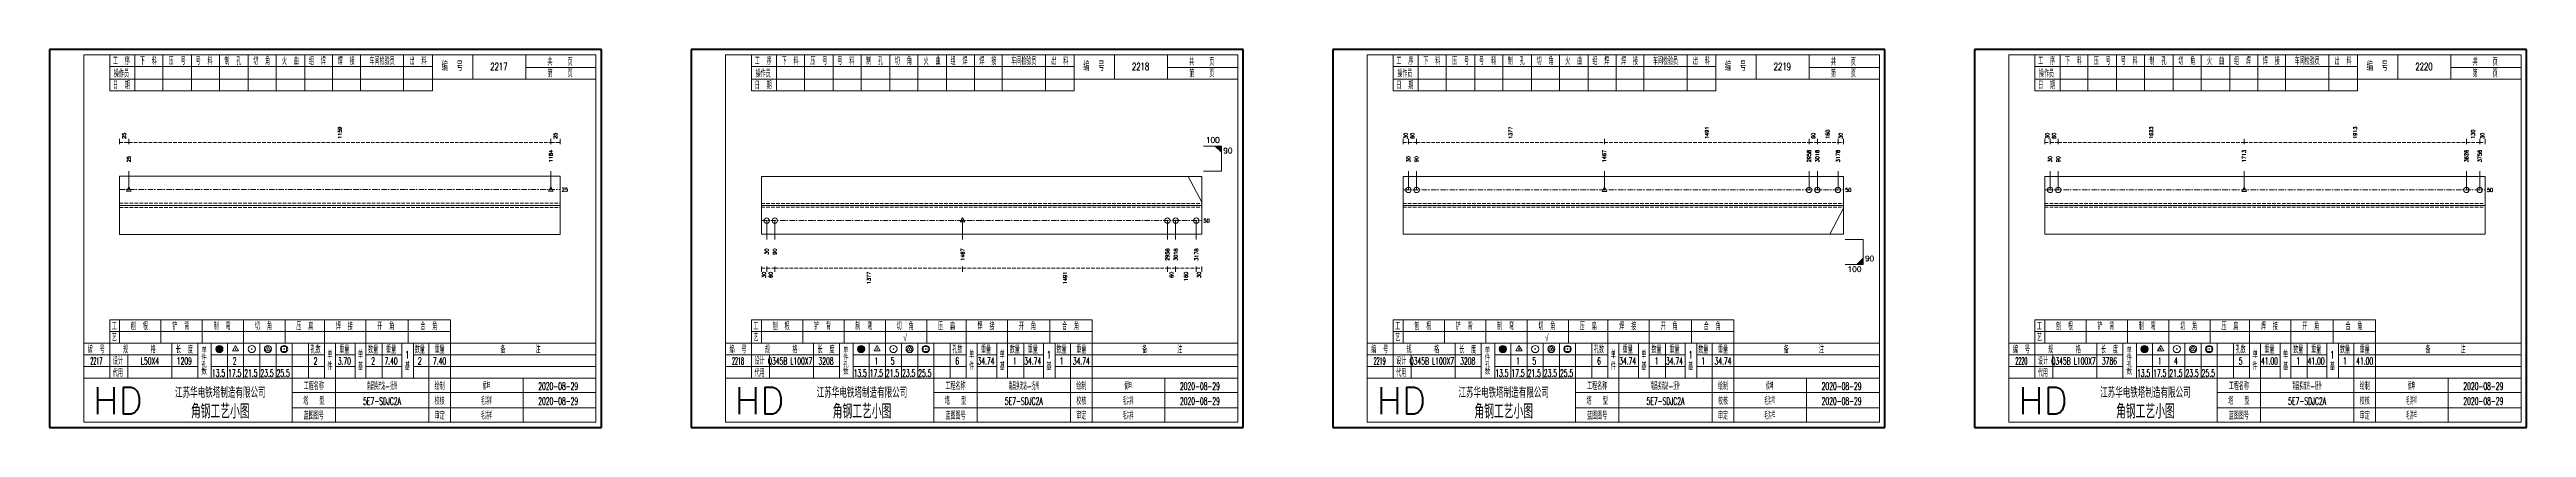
# Model space of a CAD drawing. Extents: x 0 to 5305, y 0 to 1513.
# Drawn here: x 0 to 1378, y 782 to 992 of the extents above; entities that cross this region are included whole.
import ezdxf
from ezdxf.enums import TextEntityAlignment as Align

# ---------------------------------------------------------------- set-up
doc = ezdxf.new("R2010")
doc.units = 0
doc.header["$MEASUREMENT"] = 0
doc.linetypes.add('一点画线', pattern=[5.2, 3, -1, 0.2, -1])
doc.linetypes.add('虚线', pattern=[2.75, 2, -0.75])
doc.layers.get('0').update_dxf_attribs({"linetype": 'CONTINUOUS', "lineweight": 25})
doc.layers.add('1', color=7, linetype='CONTINUOUS', lineweight=25)
doc.layers.add('4', color=7, linetype='CONTINUOUS', lineweight=25)
doc.styles.get("Standard").update_dxf_attribs({"font": 'simplex.shx', "width": 0.7, "height": 3, "bigfont": 'gbhzfs.shx'})

msp = doc.modelspace()

# ---------------------------------------------------------------- texts
at = {"color": 8, "linetype": 'Continuous', "lineweight": 9}
for s, p in [('25', (41.5, 942.2)), ('1159', (161.5, 942.2)), ('25', (281.5, 942.2)), ('30', (754.5, 942.2)), ('60', (758.2, 942.2)), ('1377', (812.8, 942.2)), ('1491', (922, 942.2)), ('60', (981.2, 942.2)), ('160', (989.2, 942.2)), ('30', (996.5, 942.2)), ('30', (1111.5, 942.2)), ('60', (1115.2, 942.2)), ('1623', (1169.2, 942.2)), ('1913', (1282.7, 942.2)), ('130', (1348.3, 942.2)), ('30', (1353.5, 942.2))]:
    msp.add_text(s, height=2, rotation=90, dxfattribs=at).set_placement(p, align=Align.MIDDLE_LEFT)
at = {"color": 7, "linetype": 'Continuous', "lineweight": 13}
msp.add_text('100', height=3, dxfattribs=at).set_placement((651, 939.2), align=Align.BOTTOM_RIGHT)
msp.add_text('90', height=3, dxfattribs=at).set_placement((653, 937.2), align=Align.TOP_LEFT)
for s, p in [('25', (44.1, 929.2)), ('1184', (278.9, 929.2)), ('30', (756, 929.2)), ('90', (760.5, 929.2)), ('1467', (865, 929.2)), ('2958', (978.9, 929.2)), ('3018', (983.5, 929.2)), ('3178', (995, 929.2)), ('30', (1113, 929.2)), ('90', (1117.5, 929.2)), ('1713', (1220.9, 929.2)), ('3626', (1344.6, 929.2)), ('3756', (1352, 929.2))]:
    msp.add_text(s, height=2, rotation=90, dxfattribs=at).set_placement(p, align=Align.MIDDLE_LEFT)
for s, p in [('25', (285, 914)), ('50', (999, 913.8)), ('50', (1356, 913.8)), ('50', (642, 896.7))]:
    msp.add_text(s, height=2, dxfattribs=at).set_placement(p, align=Align.MIDDLE_LEFT)
msp.add_text('100', height=3, dxfattribs=at).set_placement((1008, 871.2), align=Align.TOP_RIGHT)
msp.add_text('90', height=3, dxfattribs=at).set_placement((1010, 873.2), align=Align.BOTTOM_LEFT)
at = {"color": 8, "linetype": 'Continuous', "lineweight": 9}
for s, p in [('30', (397.5, 868.2)), ('60', (401.2, 868.2)), ('1377', (455.8, 868.2)), ('1491', (565, 868.2)), ('60', (624.2, 868.2)), ('160', (632.2, 868.2)), ('30', (639.5, 868.2))]:
    msp.add_text(s, height=2, rotation=90, dxfattribs=at).set_placement(p, align=Align.MIDDLE_RIGHT)
at = {"layer": '1', "color": 7, "linetype": 'Continuous', "lineweight": 13}
for s, p in [('30', (399, 881.2)), ('90', (403.5, 881.2)), ('1467', (508, 881.2)), ('2958', (621.9, 881.2)), ('3018', (626.5, 881.2)), ('3178', (638, 881.2))]:
    msp.add_text(s, height=2, rotation=90, dxfattribs=at).set_placement(p, align=Align.MIDDLE_RIGHT)
at = {"layer": '4', "color": 1, "linetype": 'Continuous', "lineweight": 13}
for s, height, width, p in [('工  序', 4, 0.7, (40, 985.5)), ('操作员', 4, 0.7, (40, 978.5)), ('下  料', 4, 0.7, (55, 985.5)), ('压  号', 4, 0.7, (71, 985.5)), ('号  料', 4, 0.7, (86, 985.5)), ('制  孔', 4, 0.7, (102, 985.5)), ('切  角', 4, 0.7, (118, 985.5)), ('火  曲', 4, 0.7, (134, 985.5)), ('组  焊', 4, 0.7, (149, 985.5)), ('焊  接', 4, 0.7, (165, 985.5)), ('车间检验员', 4, 0.7, (185, 985.5)), ('出  料', 4, 0.7, (205, 985.5)), ('编  号', 5, 0.7, (224, 982.5)), ('2217', 4, 0.7, (250, 982.5)), ('共    页', 4, 0.7, (284, 985)), ('第    页', 4, 0.7, (284, 978.5)), ('工  序', 4, 0.7, (397, 985.5)), ('操作员', 4, 0.7, (397, 978.5)), ('下  料', 4, 0.7, (412, 985.5)), ('压  号', 4, 0.7, (428, 985.5)), ('号  料', 4, 0.7, (443, 985.5)), ('制  孔', 4, 0.7, (459, 985.5)), ('切  角', 4, 0.7, (475, 985.5)), ('火  曲', 4, 0.7, (491, 985.5)), ('组  焊', 4, 0.7, (506, 985.5)), ('焊  接', 4, 0.7, (522, 985.5)), ('车间检验员', 4, 0.7, (542, 985.5)), ('出  料', 4, 0.7, (562, 985.5)), ('编  号', 5, 0.7, (581, 982.5)), ('2218', 4, 0.7, (607, 982.5)), ('共    页', 4, 0.7, (641, 985)), ('第    页', 4, 0.7, (641, 978.5)), ('工  序', 4, 0.7, (754, 985.5)), ('操作员', 4, 0.7, (754, 978.5)), ('下  料', 4, 0.7, (769, 985.5)), ('压  号', 4, 0.7, (785, 985.5)), ('号  料', 4, 0.7, (800, 985.5)), ('制  孔', 4, 0.7, (816, 985.5)), ('切  角', 4, 0.7, (832, 985.5)), ('火  曲', 4, 0.7, (848, 985.5)), ('组  焊', 4, 0.7, (863, 985.5)), ('焊  接', 4, 0.7, (879, 985.5)), ('车间检验员', 4, 0.7, (899, 985.5)), ('出  料', 4, 0.7, (919, 985.5)), ('编  号', 5, 0.7, (938, 982.5)), ('2219', 4, 0.7, (964, 982.5)), ('共    页', 4, 0.7, (998, 985)), ('第    页', 4, 0.7, (998, 978.5)), ('工  序', 4, 0.7, (1111, 985.5)), ('操作员', 4, 0.7, (1111, 978.5)), ('下  料', 4, 0.7, (1126, 985.5)), ('压  号', 4, 0.7, (1142, 985.5)), ('号  料', 4, 0.7, (1157, 985.5)), ('制  孔', 4, 0.7, (1173, 985.5)), ('切  角', 4, 0.7, (1189, 985.5)), ('火  曲', 4, 0.7, (1205, 985.5)), ('组  焊', 4, 0.7, (1220, 985.5)), ('焊  接', 4, 0.7, (1236, 985.5)), ('车间检验员', 4, 0.7, (1256, 985.5)), ('出  料', 4, 0.7, (1276, 985.5)), ('编  号', 5, 0.7, (1295, 982.5)), ('2220', 4, 0.7, (1321, 982.5)), ('共    页', 4, 0.7, (1355, 985)), ('第    页', 4, 0.7, (1355, 978.5)), ('日  期', 4, 0.7, (40, 972)), ('日  期', 4, 0.7, (397, 972)), ('日  期', 4, 0.7, (754, 972)), ('日  期', 4, 0.7, (1111, 972)), ('编  号', 4, 0.7, (26, 824.8)), ('工', 4, 0.7, (36, 837.8)), ('艺', 4, 0.7, (36, 831.5)), ('规      格', 4, 0.7, (50, 824.8)), ('刨  根', 4, 0.7, (50, 837.8)), ('铲  背', 4, 0.7, (73, 837.8)), ('长  度', 4, 0.7, (75, 824.8)), ('制  弯', 4, 0.7, (96, 837.8)), ('切  角', 4, 0.7, (119, 837.8)), ('压  扁', 4, 0.7, (142, 837.8)), ('孔数', 4, 0.7, (148, 824.8)), ('焊  接', 4, 0.7, (164, 837.8)), ('重量', 4, 0.7, (164, 824.8)), ('数量', 4, 0.7, (180, 824.8)), ('开  角', 4, 0.7, (187, 837.8)), ('重量', 4, 0.7, (190, 824.8)), ('数量', 4, 0.7, (206, 824.8)), ('合  角', 4, 0.7, (211, 837.8)), ('重量', 4, 0.7, (217, 824.8)), ('备        注', 4, 0.7, (262, 824.8)), ('编  号', 4, 0.7, (383, 824.8)), ('工', 4, 0.7, (393, 837.8)), ('艺', 4, 0.7, (393, 831.5)), ('规      格', 4, 0.7, (407, 824.8)), ('刨  根', 4, 0.7, (407, 837.8)), ('铲  背', 4, 0.7, (430, 837.8)), ('长  度', 4, 0.7, (432, 824.8)), ('制  弯', 4, 0.7, (453, 837.8)), ('切  角', 4, 0.7, (476, 837.8)), ('√', 4, 0.7, (476, 831.5)), ('压  扁', 4, 0.7, (499, 837.8)), ('孔数', 4, 0.7, (505, 824.8)), ('焊  接', 4, 0.7, (521, 837.8)), ('重量', 4, 0.7, (521, 824.8)), ('数量', 4, 0.7, (537, 824.8)), ('开  角', 4, 0.7, (544, 837.8)), ('重量', 4, 0.7, (547, 824.8)), ('数量', 4, 0.7, (563, 824.8)), ('合  角', 4, 0.7, (568, 837.8)), ('重量', 4, 0.7, (574, 824.8)), ('备        注', 4, 0.7, (619, 824.8)), ('编  号', 4, 0.7, (740, 824.8)), ('工', 4, 0.7, (750, 837.8)), ('艺', 4, 0.7, (750, 831.5)), ('规      格', 4, 0.7, (764, 824.8)), ('刨  根', 4, 0.7, (764, 837.8)), ('铲  背', 4, 0.7, (787, 837.8)), ('长  度', 4, 0.7, (789, 824.8)), ('制  弯', 4, 0.7, (810, 837.8)), ('切  角', 4, 0.7, (833, 837.8)), ('√', 4, 0.7, (833, 831.5)), ('压  扁', 4, 0.7, (856, 837.8)), ('孔数', 4, 0.7, (862, 824.8)), ('焊  接', 4, 0.7, (878, 837.8)), ('重量', 4, 0.7, (878, 824.8)), ('数量', 4, 0.7, (894, 824.8)), ('开  角', 4, 0.7, (901, 837.8)), ('重量', 4, 0.7, (904, 824.8)), ('数量', 4, 0.7, (920, 824.8)), ('合  角', 4, 0.7, (925, 837.8)), ('重量', 4, 0.7, (931, 824.8)), ('备        注', 4, 0.7, (976, 824.8)), ('编  号', 4, 0.7, (1097, 824.8)), ('工', 4, 0.7, (1107, 837.8)), ('艺', 4, 0.7, (1107, 831.5)), ('规      格', 4, 0.7, (1121, 824.8)), ('刨  根', 4, 0.7, (1121, 837.8)), ('铲  背', 4, 0.7, (1144, 837.8)), ('长  度', 4, 0.7, (1146, 824.8)), ('制  弯', 4, 0.7, (1167, 837.8)), ('切  角', 4, 0.7, (1190, 837.8)), ('压  扁', 4, 0.7, (1213, 837.8)), ('孔数', 4, 0.7, (1219, 824.8)), ('焊  接', 4, 0.7, (1235, 837.8)), ('重量', 4, 0.7, (1235, 824.8)), ('数量', 4, 0.7, (1251, 824.8)), ('开  角', 4, 0.7, (1258, 837.8)), ('重量', 4, 0.7, (1261, 824.8)), ('数量', 4, 0.7, (1277, 824.8)), ('合  角', 4, 0.7, (1282, 837.8)), ('重量', 4, 0.7, (1288, 824.8)), ('备        注', 4, 0.7, (1333, 824.8)), ('2217', 4, 0.4, (26, 818.5)), ('代用', 4, 0.7, (38, 811.8)), ('设计', 4, 0.7, (38, 818.5)), (' L50X4', 4, 0.5, (55, 818.5)), ('1209', 4, 0.5, (75, 818.5)), ('13.5', 4, 0.5, (94, 811.8)), ('17.5', 4, 0.5, (103, 811.8)), ('2', 4, 0.5, (103, 818.5)), ('21.5', 4, 0.5, (112, 811.8)), ('23.5', 4, 0.5, (121, 811.8)), ('25.5', 4, 0.5, (130, 811.8)), ('2', 4, 0.5, (148, 818.5)), ('单', 4, 0.7, (156, 822)), ('件', 4, 0.7, (156, 815.5)), ('3.70', 4, 0.5, (164, 818.5)), ('单', 4, 0.7, (173, 822)), ('基', 4, 0.7, (173, 815.5)), ('2', 4, 0.5, (180, 818.5)), ('7.40', 4, 0.5, (190, 818.5)), ('基', 4, 0.7, (199, 815.5)), ('1', 4, 0.5, (199, 822)), ('2', 4, 0.7, (206, 818.5)), ('7.40', 4, 0.5, (217, 818.5)), ('2218', 4, 0.4, (383, 818.5)), ('代用', 4, 0.7, (395, 811.8)), ('设计', 4, 0.7, (395, 818.5)), ('Q345B L100X7', 4, 0.5, (412, 818.5)), ('3208', 4, 0.5, (432, 818.5)), ('13.5', 4, 0.5, (451, 811.8)), ('17.5', 4, 0.5, (460, 811.8)), ('1', 4, 0.5, (460, 818.5)), ('21.5', 4, 0.5, (469, 811.8)), ('5', 4, 0.5, (469, 818.5)), ('23.5', 4, 0.5, (478, 811.8)), ('25.5', 4, 0.5, (487, 811.8)), ('6', 4, 0.5, (505, 818.5)), ('单', 4, 0.7, (513, 822)), ('件', 4, 0.7, (513, 815.5)), ('34.74', 4, 0.5, (521, 818.5)), ('单', 4, 0.7, (530, 822)), ('基', 4, 0.7, (530, 815.5)), ('1', 4, 0.5, (537, 818.5)), ('34.74', 4, 0.5, (547, 818.5)), ('基', 4, 0.7, (556, 815.5)), ('1', 4, 0.5, (556, 822)), ('1', 4, 0.7, (563, 818.5)), ('34.74', 4, 0.5, (574, 818.5)), ('2219', 4, 0.4, (740, 818.5)), ('代用', 4, 0.7, (752, 811.8)), ('设计', 4, 0.7, (752, 818.5)), ('Q345B L100X7', 4, 0.5, (769, 818.5)), ('3208', 4, 0.5, (789, 818.5)), ('13.5', 4, 0.5, (808, 811.8)), ('17.5', 4, 0.5, (817, 811.8)), ('1', 4, 0.5, (817, 818.5)), ('21.5', 4, 0.5, (826, 811.8)), ('5', 4, 0.5, (826, 818.5)), ('23.5', 4, 0.5, (835, 811.8)), ('25.5', 4, 0.5, (844, 811.8)), ('6', 4, 0.5, (862, 818.5)), ('单', 4, 0.7, (870, 822)), ('件', 4, 0.7, (870, 815.5)), ('34.74', 4, 0.5, (878, 818.5)), ('单', 4, 0.7, (887, 822)), ('基', 4, 0.7, (887, 815.5)), ('1', 4, 0.5, (894, 818.5)), ('34.74', 4, 0.5, (904, 818.5)), ('基', 4, 0.7, (913, 815.5)), ('1', 4, 0.5, (913, 822)), ('1', 4, 0.7, (920, 818.5)), ('34.74', 4, 0.5, (931, 818.5)), ('2220', 4, 0.4, (1097, 818.5)), ('代用', 4, 0.7, (1109, 811.8)), ('设计', 4, 0.7, (1109, 818.5)), ('Q345B L100X7', 4, 0.5, (1126, 818.5)), ('3786', 4, 0.5, (1146, 818.5)), ('13.5', 4, 0.5, (1165, 811.8)), ('17.5', 4, 0.5, (1174, 811.8)), ('1', 4, 0.5, (1174, 818.5)), ('21.5', 4, 0.5, (1183, 811.8)), ('4', 4, 0.5, (1183, 818.5)), ('23.5', 4, 0.5, (1192, 811.8)), ('25.5', 4, 0.5, (1201, 811.8)), ('5', 4, 0.5, (1219, 818.5)), ('单', 4, 0.7, (1227, 822)), ('件', 4, 0.7, (1227, 815.5)), ('41.00', 4, 0.5, (1235, 818.5)), ('单', 4, 0.7, (1244, 822)), ('基', 4, 0.7, (1244, 815.5)), ('1', 4, 0.5, (1251, 818.5)), ('41.00', 4, 0.5, (1261, 818.5)), ('基', 4, 0.7, (1270, 815.5)), ('1', 4, 0.5, (1270, 822)), ('1', 4, 0.7, (1277, 818.5)), ('41.00', 4, 0.5, (1288, 818.5)), ('江苏华电铁塔制造有限公司', 6, 0.7, (95, 801)), ('工程名称', 4, 0.7, (147, 804.5)), ('南昌换流站-抚州', 4, 0.5, (185, 804.5)), ('绘制', 4, 0.7, (217, 804.5)), ('侯坤', 4, 0.5, (243, 804.5)), ('2020-08-29', 4, 0.5, (283, 804.5)), ('江苏华电铁塔制造有限公司', 6, 0.7, (452, 801)), ('工程名称', 4, 0.7, (504, 804.5)), ('南昌换流站-抚州', 4, 0.5, (542, 804.5)), ('绘制', 4, 0.7, (574, 804.5)), ('侯坤', 4, 0.5, (600, 804.5)), ('2020-08-29', 4, 0.5, (640, 804.5)), ('江苏华电铁塔制造有限公司', 6, 0.7, (809, 801)), ('工程名称', 4, 0.7, (861, 804.5)), ('南昌换流站-抚州', 4, 0.5, (899, 804.5)), ('绘制', 4, 0.7, (931, 804.5)), ('侯坤', 4, 0.5, (957, 804.5)), ('2020-08-29', 4, 0.5, (997, 804.5)), ('江苏华电铁塔制造有限公司', 6, 0.7, (1166, 801)), ('工程名称', 4, 0.7, (1218, 804.5)), ('南昌换流站-抚州', 4, 0.5, (1256, 804.5)), ('绘制', 4, 0.7, (1288, 804.5)), ('侯坤', 4, 0.5, (1314, 804.5)), ('2020-08-29', 4, 0.5, (1354, 804.5)), ('角钢工艺小图', 8, 0.8, (95, 790.5)), ('塔   型', 4, 0.7, (147, 796.2)), ('蓝图图号', 4, 0.7, (147, 788)), ('5E7-SDJC2A', 4, 0.5, (185, 796.2)), ('校核', 4, 0.7, (217, 796.2)), ('审定', 4, 0.7, (217, 788)), ('毛洪祥', 4, 0.5, (243, 796.2)), ('毛洪祥', 4, 0.5, (243, 788)), ('2020-08-29', 4, 0.5, (283, 796.2)), ('角钢工艺小图', 8, 0.8, (452, 790.5)), ('塔   型', 4, 0.7, (504, 796.2)), ('蓝图图号', 4, 0.7, (504, 788)), ('5E7-SDJC2A', 4, 0.5, (542, 796.2)), ('校核', 4, 0.7, (574, 796.2)), ('审定', 4, 0.7, (574, 788)), ('毛洪祥', 4, 0.5, (600, 796.2)), ('毛洪祥', 4, 0.5, (600, 788)), ('2020-08-29', 4, 0.5, (640, 796.2)), ('角钢工艺小图', 8, 0.8, (809, 790.5)), ('塔   型', 4, 0.7, (861, 796.2)), ('蓝图图号', 4, 0.7, (861, 788)), ('5E7-SDJC2A', 4, 0.5, (899, 796.2)), ('校核', 4, 0.7, (931, 796.2)), ('审定', 4, 0.7, (931, 788)), ('毛洪祥', 4, 0.5, (957, 796.2)), ('毛洪祥', 4, 0.5, (957, 788)), ('2020-08-29', 4, 0.5, (997, 796.2)), ('角钢工艺小图', 8, 0.8, (1166, 790.5)), ('塔   型', 4, 0.7, (1218, 796.2)), ('蓝图图号', 4, 0.7, (1218, 788)), ('5E7-SDJC2A', 4, 0.5, (1256, 796.2)), ('校核', 4, 0.7, (1288, 796.2)), ('审定', 4, 0.7, (1288, 788)), ('毛洪祥', 4, 0.5, (1314, 796.2)), ('毛洪祥', 4, 0.5, (1314, 788)), ('2020-08-29', 4, 0.5, (1354, 796.2))]:
    msp.add_text(s, height=height, dxfattribs=dict(at, width=width)).set_placement(p, align=Align.MIDDLE_CENTER)
for s, height, p in [('单', 3, (86, 824.5)), ('件', 3, (86, 820.5)), ('孔', 3, (86, 816.5)), ('数', 3, (86, 812.5)), ('单', 3, (443, 824.5)), ('件', 3, (443, 820.5)), ('孔', 3, (443, 816.5)), ('数', 3, (443, 812.5)), ('单', 3, (800, 824.5)), ('件', 3, (800, 820.5)), ('孔', 3, (800, 816.5)), ('数', 3, (800, 812.5)), ('单', 3, (1157, 824.5)), ('件', 3, (1157, 820.5)), ('孔', 3, (1157, 816.5)), ('数', 3, (1157, 812.5)), ('HD', 15, (38, 796.5)), ('HD', 15, (395, 796.5)), ('HD', 15, (752, 796.5)), ('HD', 15, (1109, 796.5))]:
    msp.add_text(s, height=height, dxfattribs=at).set_placement(p, align=Align.MIDDLE_CENTER)

# ---------------------------------------------------------------- linework, layer by layer
at = {"color": 8, "linetype": 'Continuous', "lineweight": 9}
for p, q in [((39, 939.2), (39, 942.2)), ((44.1, 939.2), (44.1, 942.2)), ((44.1, 939.2), (44.1, 942.2)), ((278.9, 939.2), (278.9, 942.2)), ((278.9, 939.2), (278.9, 942.2)), ((284, 939.2), (284, 942.2)), ((753, 939.2), (753, 942.2)), ((756, 939.2), (756, 942.2)), ((756, 939.2), (756, 942.2)), ((760.5, 939.2), (760.5, 942.2)), ((760.5, 939.2), (760.5, 942.2)), ((865, 939.2), (865, 942.2)), ((865, 939.2), (865, 942.2)), ((978.9, 939.2), (978.9, 942.2)), ((978.9, 939.2), (978.9, 942.2)), ((983.5, 939.2), (983.5, 942.2)), ((983.5, 939.2), (983.5, 942.2)), ((995, 939.2), (995, 942.2)), ((995, 939.2), (995, 942.2)), ((998, 939.2), (998, 942.2)), ((1110, 939.2), (1110, 942.2)), ((1113, 939.2), (1113, 942.2)), ((1113, 939.2), (1113, 942.2)), ((1117.5, 939.2), (1117.5, 942.2)), ((1117.5, 939.2), (1117.5, 942.2)), ((1220.9, 939.2), (1220.9, 942.2)), ((1220.9, 939.2), (1220.9, 942.2)), ((1344.6, 939.2), (1344.6, 942.2)), ((1344.6, 939.2), (1344.6, 942.2)), ((1352, 939.2), (1352, 942.2)), ((1352, 939.2), (1352, 942.2)), ((1355, 939.2), (1355, 942.2)), ((396, 871.2), (396, 868.2)), ((399, 871.2), (399, 868.2)), ((399, 871.2), (399, 868.2)), ((403.5, 871.2), (403.5, 868.2)), ((403.5, 871.2), (403.5, 868.2)), ((508, 871.2), (508, 868.2)), ((508, 871.2), (508, 868.2)), ((621.9, 871.2), (621.9, 868.2)), ((621.9, 871.2), (621.9, 868.2)), ((626.5, 871.2), (626.5, 868.2)), ((626.5, 871.2), (626.5, 868.2)), ((638, 871.2), (638, 868.2)), ((638, 871.2), (638, 868.2)), ((641, 871.2), (641, 868.2))]:
    msp.add_line(p, q, dxfattribs=at)
at = {"color": 8, "linetype": '虚线', "lineweight": 9}
for p, q in [((39, 940.2), (44.1, 940.2)), ((44.1, 940.2), (278.9, 940.2)), ((278.9, 940.2), (284, 940.2)), ((753, 940.2), (756, 940.2)), ((756, 940.2), (760.5, 940.2)), ((760.5, 940.2), (865, 940.2)), ((865, 940.2), (978.9, 940.2)), ((978.9, 940.2), (983.5, 940.2)), ((983.5, 940.2), (995, 940.2)), ((995, 940.2), (998, 940.2)), ((1110, 940.2), (1113, 940.2)), ((1113, 940.2), (1117.5, 940.2)), ((1117.5, 940.2), (1220.9, 940.2)), ((1220.9, 940.2), (1344.6, 940.2)), ((1344.6, 940.2), (1352, 940.2)), ((1352, 940.2), (1355, 940.2)), ((396, 870.2), (399, 870.2)), ((399, 870.2), (403.5, 870.2)), ((403.5, 870.2), (508, 870.2)), ((508, 870.2), (621.9, 870.2)), ((621.9, 870.2), (626.5, 870.2)), ((626.5, 870.2), (638, 870.2)), ((638, 870.2), (641, 870.2))]:
    msp.add_line(p, q, dxfattribs=at)
at = {"color": 7, "linetype": 'Continuous', "lineweight": 13}
for p, q in [((652, 938.2), (642, 938.2)), ((648.5, 938.2), (652, 934.8)), ((649.4, 938.2), (652, 935.6)), ((650.2, 938.2), (652, 936.5)), ((651.1, 938.2), (652, 937.4)), ((652, 924.2), (652, 938.2)), ((44.1, 914), (44.1, 924.2)), ((278.9, 914), (278.9, 924.2)), ((652, 924.2), (642, 924.2)), ((756, 913.8), (756, 924.2)), ((760.5, 913.8), (760.5, 924.2)), ((865, 913.8), (865, 924.2)), ((978.9, 913.8), (978.9, 924.2)), ((983.5, 913.8), (983.5, 924.2)), ((995, 913.8), (995, 924.2)), ((1113, 913.8), (1113, 924.2)), ((1117.5, 913.8), (1117.5, 924.2)), ((1220.9, 913.8), (1220.9, 924.2)), ((1344.6, 913.8), (1344.6, 924.2)), ((1352, 913.8), (1352, 924.2)), ((44.1, 915.5), (42.8, 913.2)), ((42.8, 913.2), (45.4, 913.2)), ((43.9, 913.8), (44.2, 914.1)), ((44.2, 913.8), (43.9, 914.1)), ((45.4, 913.2), (44.1, 915.5)), ((278.9, 915.5), (277.6, 913.2)), ((277.6, 913.2), (280.2, 913.2)), ((278.8, 913.8), (279.1, 914.1)), ((279.1, 913.8), (278.8, 914.1)), ((280.2, 913.2), (278.9, 915.5)), ((641, 906.9), (633.4, 921.3)), ((755.9, 913.6), (756.1, 914)), ((756.1, 913.6), (755.9, 914)), ((760.4, 913.6), (760.6, 914)), ((760.6, 913.6), (760.4, 914)), ((865, 915.3), (863.7, 913)), ((863.7, 913), (866.3, 913)), ((864.9, 913.6), (865.2, 914)), ((865.2, 913.6), (864.9, 914)), ((866.3, 913), (865, 915.3)), ((978.8, 913.6), (979.1, 914)), ((979.1, 913.6), (978.8, 914)), ((983.3, 913.6), (983.6, 914)), ((983.6, 913.6), (983.3, 914)), ((994.9, 913.6), (995.1, 914)), ((995.1, 913.6), (994.9, 914)), ((1112.8, 913.6), (1113.2, 914)), ((1113.2, 913.6), (1112.8, 914)), ((1117.3, 913.6), (1117.7, 914)), ((1117.7, 913.6), (1117.3, 914)), ((1220.9, 915.3), (1219.6, 913)), ((1219.6, 913), (1222.2, 913)), ((1220.7, 913.6), (1221, 914)), ((1221, 913.6), (1220.7, 914)), ((1222.2, 913), (1220.9, 915.3)), ((1344.5, 913.6), (1344.8, 914)), ((1344.8, 913.6), (1344.5, 914)), ((1351.8, 913.6), (1352.2, 914)), ((1352.2, 913.6), (1351.8, 914)), ((399, 896.7), (399, 886.2)), ((403.5, 896.7), (403.5, 886.2)), ((508, 896.7), (508, 886.2)), ((621.9, 896.7), (621.9, 886.2)), ((626.5, 896.7), (626.5, 886.2)), ((638, 896.7), (638, 886.2)), ((998, 903.6), (990.4, 889.2)), ((1009, 886.2), (999, 886.2)), ((1009, 886.2), (1009, 872.2)), ((1009, 872.2), (999, 872.2)), ((1005.5, 872.2), (1009, 875.8)), ((1006.4, 872.2), (1009, 874.9)), ((1007.2, 872.2), (1009, 874)), ((1008.1, 872.2), (1009, 873.1))]:
    msp.add_line(p, q, dxfattribs=at)
at = {"color": 7, "linetype": 'Continuous', "lineweight": 18}
for p, q in [((39, 921.5), (39, 889)), ((39, 921.5), (284, 921.5)), ((284, 921.5), (284, 889)), ((396, 921.3), (396, 889.2)), ((396, 921.3), (641, 921.3)), ((641, 921.3), (641, 889.2)), ((753, 921.3), (753, 889.2)), ((753, 921.3), (998, 921.3)), ((998, 921.3), (998, 889.2)), ((1110, 921.3), (1110, 889.2)), ((1110, 921.3), (1355, 921.3)), ((1355, 921.3), (1355, 889.2)), ((39, 905.2), (284, 905.2)), ((396, 905.2), (641, 905.2)), ((753, 905.2), (998, 905.2)), ((1110, 905.2), (1355, 905.2))]:
    msp.add_line(p, q, dxfattribs=at)
at = {"color": 3, "linetype": '一点画线', "lineweight": 13}
for p, q in [((39, 914), (284, 914)), ((753, 913.8), (998, 913.8)), ((1110, 913.8), (1355, 913.8)), ((396, 896.7), (641, 896.7))]:
    msp.add_line(p, q, dxfattribs=at)
at = {"color": 1, "linetype": '虚线', "lineweight": 18}
for p, q in [((39, 906.5), (284, 906.5)), ((39, 904), (284, 904)), ((396, 906.3), (641, 906.3)), ((396, 904.2), (641, 904.2)), ((753, 906.3), (998, 906.3)), ((753, 904.2), (998, 904.2)), ((1110, 906.3), (1355, 906.3)), ((1110, 904.2), (1355, 904.2))]:
    msp.add_line(p, q, dxfattribs=at)
at = {"color": 7, "linetype": 'Continuous', "lineweight": 13}
for centre in [(756, 913.8), (760.5, 913.8), (978.9, 913.8), (983.5, 913.8), (995, 913.8), (1113, 913.8), (1117.5, 913.8), (1344.6, 913.8), (1352, 913.8)]:
    msp.add_circle(centre, 1.5, dxfattribs=at)
at = {"layer": '1', "color": 7, "linetype": 'Continuous', "lineweight": 13}
for p, q in [((398.9, 896.5), (399.1, 896.9)), ((399.1, 896.5), (398.9, 896.9)), ((403.4, 896.5), (403.6, 896.9)), ((403.6, 896.5), (403.4, 896.9)), ((508, 898.2), (506.7, 896)), ((506.7, 896), (509.3, 896)), ((507.9, 896.5), (508.2, 896.9)), ((508.2, 896.5), (507.9, 896.9)), ((509.3, 896), (508, 898.2)), ((621.8, 896.5), (622.1, 896.9)), ((622.1, 896.5), (621.8, 896.9)), ((626.3, 896.5), (626.6, 896.9)), ((626.6, 896.5), (626.3, 896.9)), ((637.9, 896.5), (638.1, 896.9)), ((638.1, 896.5), (637.9, 896.9))]:
    msp.add_line(p, q, dxfattribs=at)
at = {"layer": '1', "color": 7, "linetype": 'Continuous', "lineweight": 18}
for p, q in [((39, 889), (284, 889)), ((396, 889.2), (641, 889.2)), ((753, 889.2), (998, 889.2)), ((1110, 889.2), (1355, 889.2))]:
    msp.add_line(p, q, dxfattribs=at)
at = {"layer": '1', "color": 7, "linetype": 'Continuous', "lineweight": 13}
for centre in [(399, 896.7), (403.5, 896.7), (621.9, 896.7), (626.5, 896.7), (638, 896.7)]:
    msp.add_circle(centre, 1.5, dxfattribs=at)
at = {"layer": '4', "color": 1, "linetype": 'Continuous', "lineweight": 50}
for p, q in [((307, 992), (0, 992)), ((0, 992), (0, 781.5)), ((307, 781.5), (307, 992)), ((664, 992), (357, 992)), ((357, 992), (357, 781.5)), ((664, 781.5), (664, 992)), ((1021, 992), (714, 992)), ((714, 992), (714, 781.5)), ((1021, 781.5), (1021, 992)), ((1378, 992), (1071, 992)), ((1071, 992), (1071, 781.5)), ((1378, 781.5), (1378, 992)), ((0, 781.5), (307, 781.5)), ((357, 781.5), (664, 781.5)), ((714, 781.5), (1021, 781.5)), ((1071, 781.5), (1378, 781.5))]:
    msp.add_line(p, q, dxfattribs=at)
at = {"layer": '4', "color": 1, "linetype": 'Continuous', "lineweight": 18}
for p, q in [((304, 989), (19, 989)), ((19, 989), (19, 784.5)), ((33.5, 989), (33.5, 969)), ((33.5, 982.5), (213, 982.5)), ((47.5, 989), (47.5, 969)), ((63, 989), (63, 969)), ((79, 989), (79, 969)), ((94.5, 989), (94.5, 969)), ((110.5, 989), (110.5, 969)), ((126, 989), (126, 969)), ((142, 989), (142, 969)), ((157.5, 989), (157.5, 969)), ((173, 989), (173, 969)), ((197, 989), (197, 969)), ((213, 989), (213, 969)), ((235.5, 989), (235.5, 975.5)), ((265, 989), (265, 975.5)), ((265, 982), (304, 982)), ((304, 784.5), (304, 989)), ((661, 989), (376, 989)), ((376, 989), (376, 784.5)), ((390.5, 989), (390.5, 969)), ((390.5, 982.5), (570, 982.5)), ((404.5, 989), (404.5, 969)), ((420, 989), (420, 969)), ((436, 989), (436, 969)), ((451.5, 989), (451.5, 969)), ((467.5, 989), (467.5, 969)), ((483, 989), (483, 969)), ((499, 989), (499, 969)), ((514.5, 989), (514.5, 969)), ((530, 989), (530, 969)), ((554, 989), (554, 969)), ((570, 989), (570, 969)), ((592.5, 989), (592.5, 975.5)), ((622, 989), (622, 975.5)), ((622, 982), (661, 982)), ((661, 784.5), (661, 989)), ((1018, 989), (733, 989)), ((733, 989), (733, 784.5)), ((747.5, 989), (747.5, 969)), ((747.5, 982.5), (927, 982.5)), ((761.5, 989), (761.5, 969)), ((777, 989), (777, 969)), ((793, 989), (793, 969)), ((808.5, 989), (808.5, 969)), ((824.5, 989), (824.5, 969)), ((840, 989), (840, 969)), ((856, 989), (856, 969)), ((871.5, 989), (871.5, 969)), ((887, 989), (887, 969)), ((911, 989), (911, 969)), ((927, 989), (927, 969)), ((949.5, 989), (949.5, 975.5)), ((979, 989), (979, 975.5)), ((979, 982), (1018, 982)), ((1018, 784.5), (1018, 989)), ((1375, 989), (1090, 989)), ((1090, 989), (1090, 784.5)), ((1104.5, 989), (1104.5, 969)), ((1104.5, 982.5), (1284, 982.5)), ((1118.5, 989), (1118.5, 969)), ((1134, 989), (1134, 969)), ((1150, 989), (1150, 969)), ((1165.5, 989), (1165.5, 969)), ((1181.5, 989), (1181.5, 969)), ((1197, 989), (1197, 969)), ((1213, 989), (1213, 969)), ((1228.5, 989), (1228.5, 969)), ((1244, 989), (1244, 969)), ((1268, 989), (1268, 969)), ((1284, 989), (1284, 969)), ((1306.5, 989), (1306.5, 975.5)), ((1336, 989), (1336, 975.5)), ((1336, 982), (1375, 982)), ((1375, 784.5), (1375, 989)), ((33.5, 975.5), (304, 975.5)), ((33.5, 969), (213, 969)), ((390.5, 975.5), (661, 975.5)), ((390.5, 969), (570, 969)), ((747.5, 975.5), (1018, 975.5)), ((747.5, 969), (927, 969)), ((1104.5, 975.5), (1375, 975.5)), ((1104.5, 969), (1284, 969)), ((33.5, 841.5), (223, 841.5)), ((33.5, 841.5), (33.5, 828.5)), ((39, 841.5), (39, 828.5)), ((62, 841.5), (62, 828.5)), ((85, 841.5), (85, 828.5)), ((108, 841.5), (108, 828.5)), ((131, 841.5), (131, 828.5)), ((153, 841.5), (153, 828.5)), ((176, 841.5), (176, 828.5)), ((199.5, 841.5), (199.5, 828.5)), ((223, 841.5), (223, 828.5)), ((390.5, 841.5), (580, 841.5)), ((390.5, 841.5), (390.5, 828.5)), ((396, 841.5), (396, 828.5)), ((419, 841.5), (419, 828.5)), ((442, 841.5), (442, 828.5)), ((465, 841.5), (465, 828.5)), ((488, 841.5), (488, 828.5)), ((510, 841.5), (510, 828.5)), ((533, 841.5), (533, 828.5)), ((556.5, 841.5), (556.5, 828.5)), ((580, 841.5), (580, 828.5)), ((747.5, 841.5), (937, 841.5)), ((747.5, 841.5), (747.5, 828.5)), ((753, 841.5), (753, 828.5)), ((776, 841.5), (776, 828.5)), ((799, 841.5), (799, 828.5)), ((822, 841.5), (822, 828.5)), ((845, 841.5), (845, 828.5)), ((867, 841.5), (867, 828.5)), ((890, 841.5), (890, 828.5)), ((913.5, 841.5), (913.5, 828.5)), ((937, 841.5), (937, 828.5)), ((1104.5, 841.5), (1294, 841.5)), ((1104.5, 841.5), (1104.5, 828.5)), ((1110, 841.5), (1110, 828.5)), ((1133, 841.5), (1133, 828.5)), ((1156, 841.5), (1156, 828.5)), ((1179, 841.5), (1179, 828.5)), ((1202, 841.5), (1202, 828.5)), ((1224, 841.5), (1224, 828.5)), ((1247, 841.5), (1247, 828.5)), ((1270.5, 841.5), (1270.5, 828.5)), ((1294, 841.5), (1294, 828.5)), ((19, 828.5), (304, 828.5)), ((33.5, 835), (223, 835)), ((33.5, 828.5), (33.5, 809)), ((68, 828.5), (68, 809)), ((82.5, 828.5), (82.5, 809)), ((90, 828.5), (90, 809)), ((99, 828.5), (99, 809)), ((108, 828.5), (108, 809)), ((117, 828.5), (117, 809)), ((126, 828.5), (126, 809)), ((135, 828.5), (135, 809)), ((144, 828.5), (144, 809)), ((153, 828.5), (153, 809)), ((159, 828.5), (159, 809)), ((170, 828.5), (170, 809)), ((176, 828.5), (176, 809)), ((185, 828.5), (185, 809)), ((196, 828.5), (196, 809)), ((202.5, 828.5), (202.5, 809)), ((211, 828.5), (211, 809)), ((223, 828.5), (223, 809)), ((376, 828.5), (661, 828.5)), ((390.5, 835), (580, 835)), ((390.5, 828.5), (390.5, 809)), ((425, 828.5), (425, 809)), ((439.5, 828.5), (439.5, 809)), ((447, 828.5), (447, 809)), ((456, 828.5), (456, 809)), ((465, 828.5), (465, 809)), ((474, 828.5), (474, 809)), ((483, 828.5), (483, 809)), ((492, 828.5), (492, 809)), ((501, 828.5), (501, 809)), ((510, 828.5), (510, 809)), ((516, 828.5), (516, 809)), ((527, 828.5), (527, 809)), ((533, 828.5), (533, 809)), ((542, 828.5), (542, 809)), ((553, 828.5), (553, 809)), ((559.5, 828.5), (559.5, 809)), ((568, 828.5), (568, 809)), ((580, 828.5), (580, 809)), ((733, 828.5), (1018, 828.5)), ((747.5, 835), (937, 835)), ((747.5, 828.5), (747.5, 809)), ((782, 828.5), (782, 809)), ((796.5, 828.5), (796.5, 809)), ((804, 828.5), (804, 809)), ((813, 828.5), (813, 809)), ((822, 828.5), (822, 809)), ((831, 828.5), (831, 809)), ((840, 828.5), (840, 809)), ((849, 828.5), (849, 809)), ((858, 828.5), (858, 809)), ((867, 828.5), (867, 809)), ((873, 828.5), (873, 809)), ((884, 828.5), (884, 809)), ((890, 828.5), (890, 809)), ((899, 828.5), (899, 809)), ((910, 828.5), (910, 809)), ((916.5, 828.5), (916.5, 809)), ((925, 828.5), (925, 809)), ((937, 828.5), (937, 809)), ((1090, 828.5), (1375, 828.5)), ((1104.5, 835), (1294, 835)), ((1104.5, 828.5), (1104.5, 809)), ((1139, 828.5), (1139, 809)), ((1153.5, 828.5), (1153.5, 809)), ((1161, 828.5), (1161, 809)), ((1170, 828.5), (1170, 809)), ((1179, 828.5), (1179, 809)), ((1188, 828.5), (1188, 809)), ((1197, 828.5), (1197, 809)), ((1206, 828.5), (1206, 809)), ((1215, 828.5), (1215, 809)), ((1224, 828.5), (1224, 809)), ((1230, 828.5), (1230, 809)), ((1241, 828.5), (1241, 809)), ((1247, 828.5), (1247, 809)), ((1256, 828.5), (1256, 809)), ((1267, 828.5), (1267, 809)), ((1273.5, 828.5), (1273.5, 809)), ((1282, 828.5), (1282, 809)), ((1294, 828.5), (1294, 809)), ((19, 822), (82.5, 822)), ((19, 815.5), (82.5, 815.5)), ((43.5, 822), (43.5, 809)), ((90, 822), (153, 822)), ((90, 815.5), (153, 815.5)), ((159, 822), (170, 822)), ((159, 815.5), (170, 815.5)), ((176, 822), (196, 822)), ((176, 815.5), (196, 815.5)), ((202.5, 822), (304, 822)), ((202.5, 815.5), (304, 815.5)), ((376, 822), (439.5, 822)), ((376, 815.5), (439.5, 815.5)), ((400.5, 822), (400.5, 809)), ((447, 822), (510, 822)), ((447, 815.5), (510, 815.5)), ((516, 822), (527, 822)), ((516, 815.5), (527, 815.5)), ((533, 822), (553, 822)), ((533, 815.5), (553, 815.5)), ((559.5, 822), (661, 822)), ((559.5, 815.5), (661, 815.5)), ((733, 822), (796.5, 822)), ((733, 815.5), (796.5, 815.5)), ((757.5, 822), (757.5, 809)), ((804, 822), (867, 822)), ((804, 815.5), (867, 815.5)), ((873, 822), (884, 822)), ((873, 815.5), (884, 815.5)), ((890, 822), (910, 822)), ((890, 815.5), (910, 815.5)), ((916.5, 822), (1018, 822)), ((916.5, 815.5), (1018, 815.5)), ((1090, 822), (1153.5, 822)), ((1090, 815.5), (1153.5, 815.5)), ((1114.5, 822), (1114.5, 809)), ((1161, 822), (1224, 822)), ((1161, 815.5), (1224, 815.5)), ((1230, 822), (1241, 822)), ((1230, 815.5), (1241, 815.5)), ((1247, 822), (1267, 822)), ((1247, 815.5), (1267, 815.5)), ((1273.5, 822), (1375, 822)), ((1273.5, 815.5), (1375, 815.5)), ((19, 809), (304, 809)), ((135, 809), (135, 784.5)), ((135, 801), (304, 801)), ((159, 809), (159, 784.5)), ((211, 809), (211, 784.5)), ((223, 809), (223, 784.5)), ((263.5, 809), (263.5, 784.5)), ((376, 809), (661, 809)), ((492, 809), (492, 784.5)), ((492, 801), (661, 801)), ((516, 809), (516, 784.5)), ((568, 809), (568, 784.5)), ((580, 809), (580, 784.5)), ((620.5, 809), (620.5, 784.5)), ((733, 809), (1018, 809)), ((849, 809), (849, 784.5)), ((849, 801), (1018, 801)), ((873, 809), (873, 784.5)), ((925, 809), (925, 784.5)), ((937, 809), (937, 784.5)), ((977.5, 809), (977.5, 784.5)), ((1090, 809), (1375, 809)), ((1206, 809), (1206, 784.5)), ((1206, 801), (1375, 801)), ((1230, 809), (1230, 784.5)), ((1282, 809), (1282, 784.5)), ((1294, 809), (1294, 784.5)), ((1334.5, 809), (1334.5, 784.5)), ((135, 792.5), (304, 792.5)), ((492, 792.5), (661, 792.5)), ((849, 792.5), (1018, 792.5)), ((1206, 792.5), (1375, 792.5)), ((19, 784.5), (304, 784.5)), ((376, 784.5), (661, 784.5)), ((733, 784.5), (1018, 784.5)), ((1090, 784.5), (1375, 784.5))]:
    msp.add_line(p, q, dxfattribs=at)
at = {"layer": '4', "color": 7, "linetype": 'Continuous', "lineweight": 13}
for p, q in [((103.5, 827.2), (101.8, 824.2)), ((105.2, 824.2), (103.5, 827.2)), ((121.5, 827.2), (119.8, 824.2)), ((123.2, 824.2), (121.5, 827.2)), ((460.5, 827.2), (458.8, 824.2)), ((462.2, 824.2), (460.5, 827.2)), ((478.5, 827.2), (476.8, 824.2)), ((480.2, 824.2), (478.5, 827.2)), ((817.5, 827.2), (815.8, 824.2)), ((819.2, 824.2), (817.5, 827.2)), ((835.5, 827.2), (833.8, 824.2)), ((837.2, 824.2), (835.5, 827.2)), ((1174.5, 827.2), (1172.8, 824.2)), ((1176.2, 824.2), (1174.5, 827.2)), ((1192.5, 827.2), (1190.8, 824.2)), ((1194.2, 824.2), (1192.5, 827.2)), ((101.8, 824.2), (105.2, 824.2)), ((103.3, 825), (103.7, 825.5)), ((103.7, 825), (103.3, 825.5)), ((112.3, 825), (112.7, 825.5)), ((112.7, 825), (112.3, 825.5)), ((119.8, 824.2), (123.2, 824.2)), ((121.3, 825), (121.7, 825.5)), ((121.7, 825), (121.3, 825.5)), ((129.1, 823.8), (129.1, 826.7)), ((129.1, 826.7), (131.9, 826.7)), ((131.9, 823.8), (129.1, 823.8)), ((130.3, 825), (130.7, 825.5)), ((130.7, 825), (130.3, 825.5)), ((131.9, 826.7), (131.9, 823.8)), ((458.8, 824.2), (462.2, 824.2)), ((460.3, 825), (460.7, 825.5)), ((460.7, 825), (460.3, 825.5)), ((469.3, 825), (469.7, 825.5)), ((469.7, 825), (469.3, 825.5)), ((476.8, 824.2), (480.2, 824.2)), ((478.3, 825), (478.7, 825.5)), ((478.7, 825), (478.3, 825.5)), ((486.1, 823.8), (486.1, 826.7)), ((486.1, 826.7), (488.9, 826.7)), ((488.9, 823.8), (486.1, 823.8)), ((487.3, 825), (487.7, 825.5)), ((487.7, 825), (487.3, 825.5)), ((488.9, 826.7), (488.9, 823.8)), ((815.8, 824.2), (819.2, 824.2)), ((817.3, 825), (817.7, 825.5)), ((817.7, 825), (817.3, 825.5)), ((826.3, 825), (826.7, 825.5)), ((826.7, 825), (826.3, 825.5)), ((833.8, 824.2), (837.2, 824.2)), ((835.3, 825), (835.7, 825.5)), ((835.7, 825), (835.3, 825.5)), ((843.1, 823.8), (843.1, 826.7)), ((843.1, 826.7), (845.9, 826.7)), ((845.9, 823.8), (843.1, 823.8)), ((844.3, 825), (844.7, 825.5)), ((844.7, 825), (844.3, 825.5)), ((845.9, 826.7), (845.9, 823.8)), ((1172.8, 824.2), (1176.2, 824.2)), ((1174.3, 825), (1174.7, 825.5)), ((1174.7, 825), (1174.3, 825.5)), ((1183.3, 825), (1183.7, 825.5)), ((1183.7, 825), (1183.3, 825.5)), ((1190.8, 824.2), (1194.2, 824.2)), ((1192.3, 825), (1192.7, 825.5)), ((1192.7, 825), (1192.3, 825.5)), ((1200.1, 823.8), (1200.1, 826.7)), ((1200.1, 826.7), (1202.9, 826.7)), ((1202.9, 823.8), (1200.1, 823.8)), ((1201.3, 825), (1201.7, 825.5)), ((1201.7, 825), (1201.3, 825.5)), ((1202.9, 826.7), (1202.9, 823.8))]:
    msp.add_line(p, q, dxfattribs=at)
for centre, radius in [((94.5, 825.2), 2), ((94.5, 825.2), 1.8), ((94.5, 825.2), 1.6), ((112.5, 825.2), 2), ((121.5, 825.2), 2), ((130.5, 825.2), 2), ((451.5, 825.2), 2), ((451.5, 825.2), 1.8), ((451.5, 825.2), 1.6), ((469.5, 825.2), 2), ((478.5, 825.2), 2), ((487.5, 825.2), 2), ((808.5, 825.2), 2), ((808.5, 825.2), 1.8), ((808.5, 825.2), 1.6), ((826.5, 825.2), 2), ((835.5, 825.2), 2), ((844.5, 825.2), 2), ((1165.5, 825.2), 2), ((1165.5, 825.2), 1.8), ((1165.5, 825.2), 1.6), ((1183.5, 825.2), 2), ((1192.5, 825.2), 2), ((1201.5, 825.2), 2), ((94.5, 825.2), 1.4), ((94.5, 825.2), 1.2), ((94.5, 825.2), 1), ((94.5, 825.2), 0.8), ((94.5, 825.2), 0.6), ((94.5, 825.2), 0.4), ((94.5, 825.2), 0.2), ((451.5, 825.2), 1.4), ((451.5, 825.2), 1.2), ((451.5, 825.2), 1), ((451.5, 825.2), 0.8), ((451.5, 825.2), 0.6), ((451.5, 825.2), 0.4), ((451.5, 825.2), 0.2), ((808.5, 825.2), 1.4), ((808.5, 825.2), 1.2), ((808.5, 825.2), 1), ((808.5, 825.2), 0.8), ((808.5, 825.2), 0.6), ((808.5, 825.2), 0.4), ((808.5, 825.2), 0.2), ((1165.5, 825.2), 1.4), ((1165.5, 825.2), 1.2), ((1165.5, 825.2), 1), ((1165.5, 825.2), 0.8), ((1165.5, 825.2), 0.6), ((1165.5, 825.2), 0.4), ((1165.5, 825.2), 0.2)]:
    msp.add_circle(centre, radius, dxfattribs=at)

msp.set_redraw_order([(e.dxf.handle, doc.entitydb.next_handle()) for e in msp.query("TEXT MTEXT ATTDEF DIMENSION ARC_DIMENSION")])  # texts and dimensions are drawn at this point

doc.saveas('drawing.dxf')
